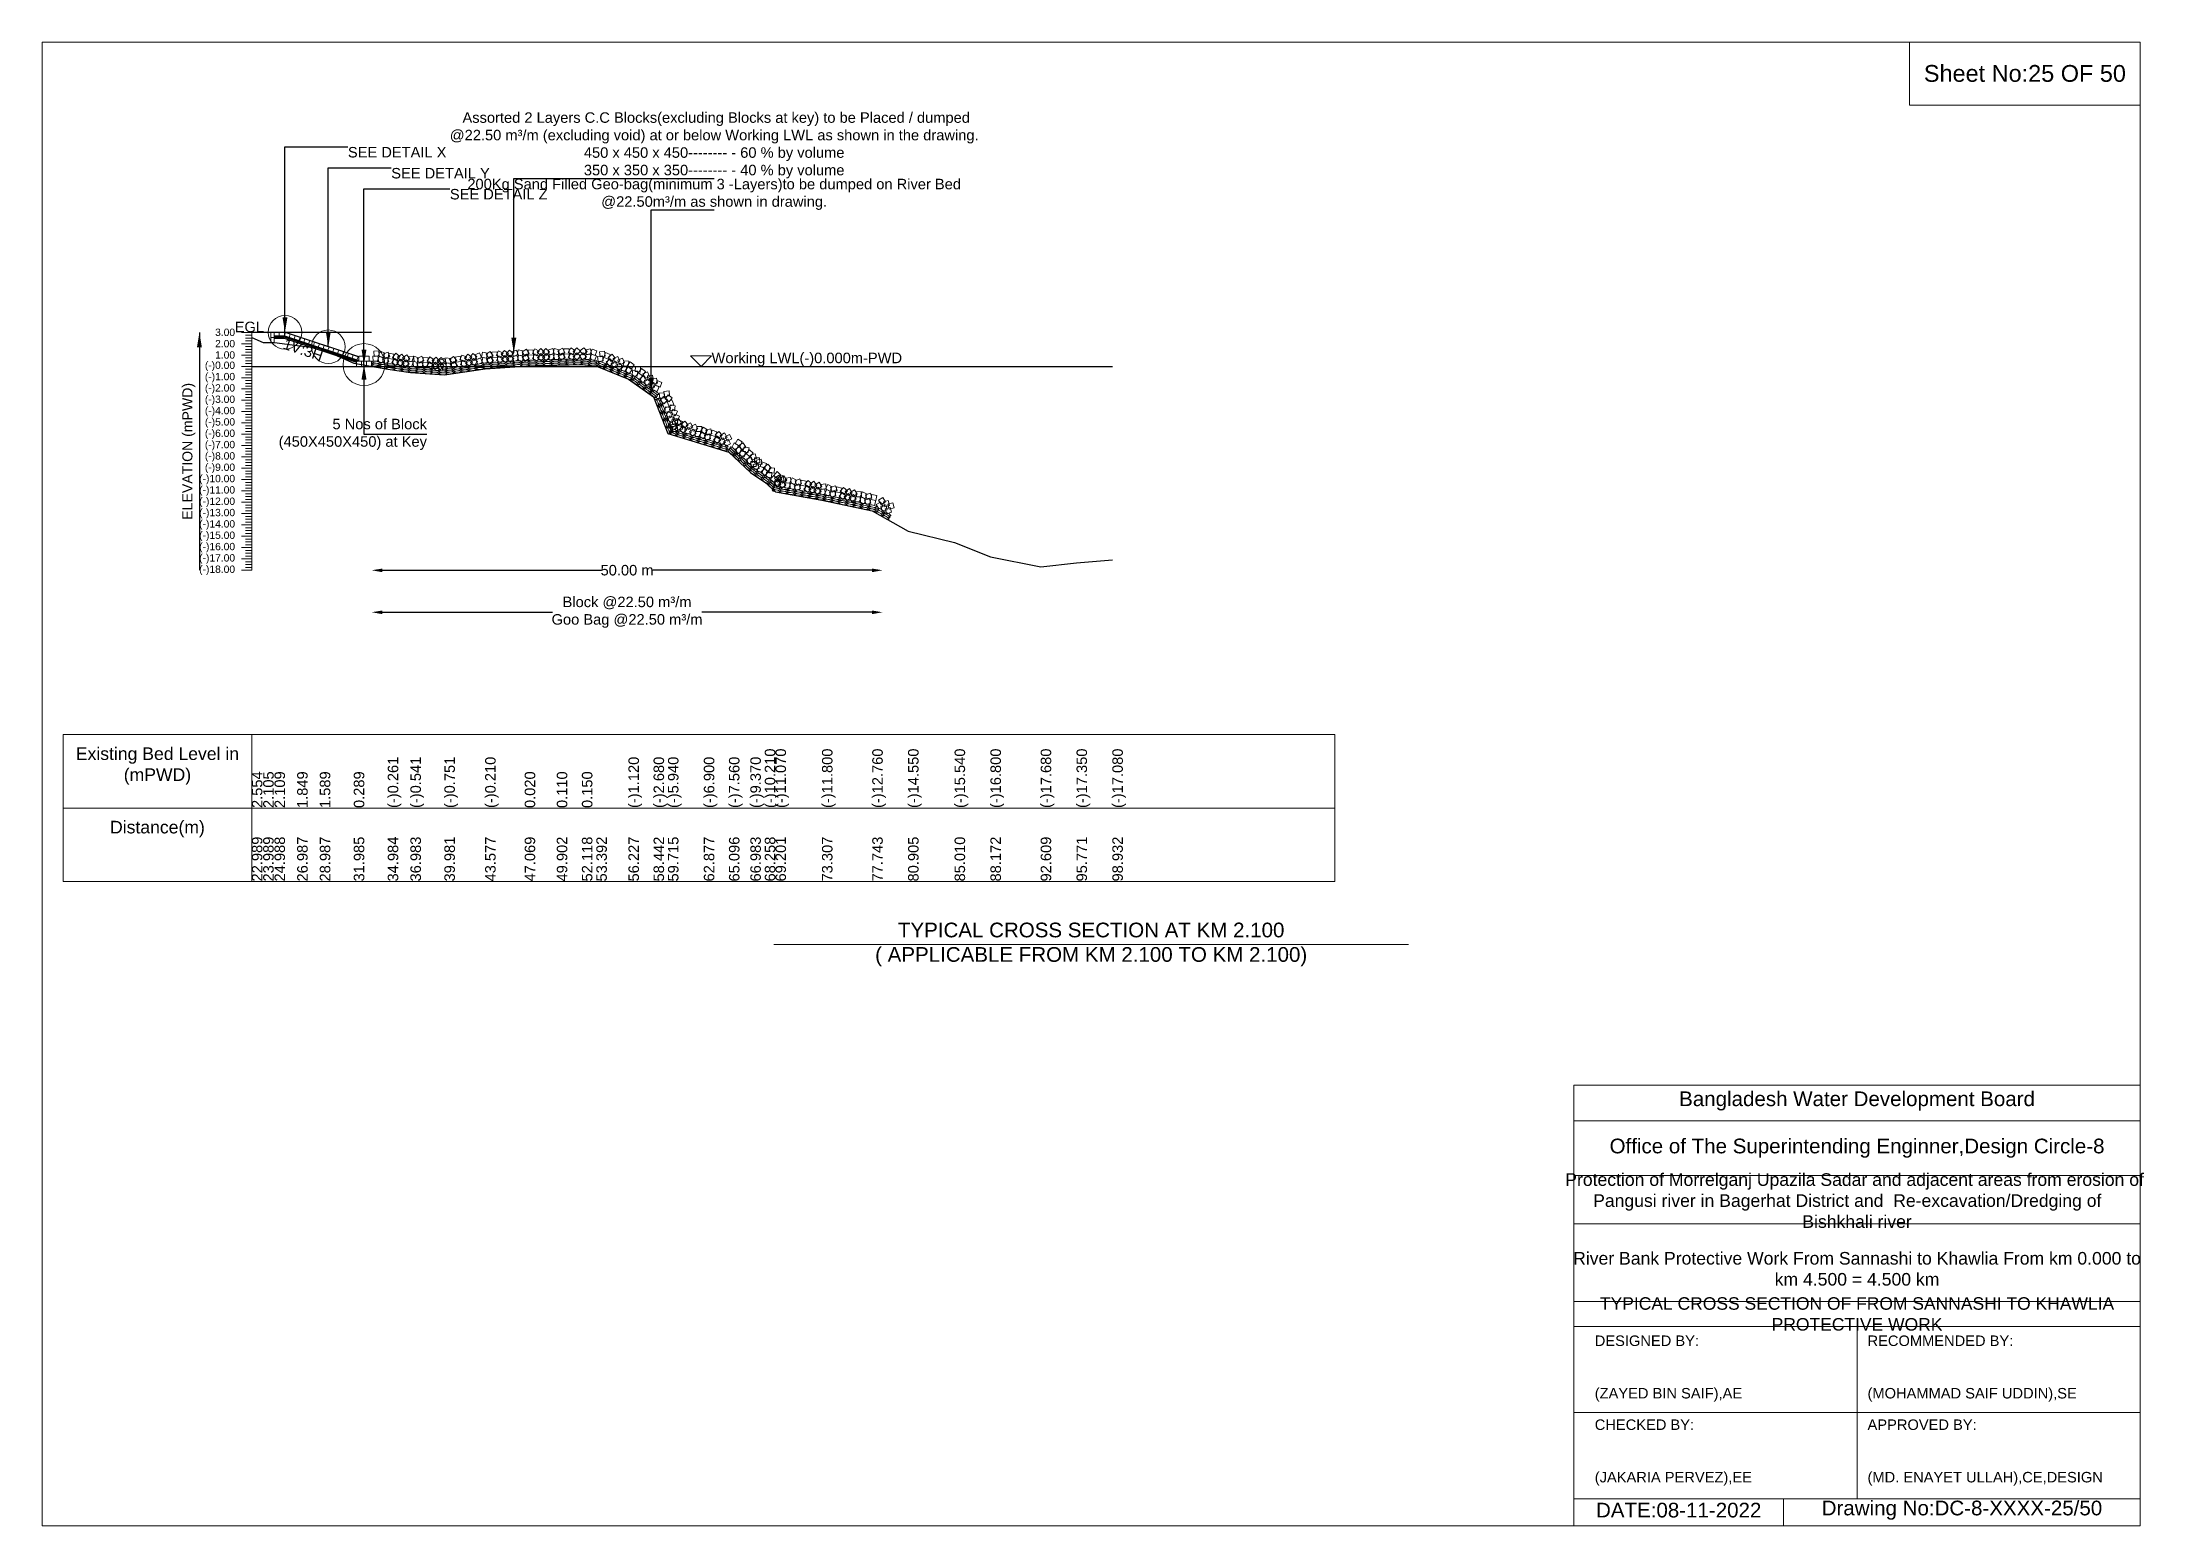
# Model space of a CAD drawing. Header units: inches. Extents: x 89000 to 845017, y -7071 to 0.
# Drawn here: x 460000 to 470017, y -7071 to 0 of the extents above; entities that cross this region are included whole.
import ezdxf

# ---------------------------------------------------------------- set-up
doc = ezdxf.new("R2010")
doc.units = ezdxf.units.IN
doc.header["$LTSCALE"] = 7
doc.header["$MEASUREMENT"] = 0
doc.header["$PDMODE"] = 3
for name, color, linetype, lineweight in [('Cross section Data Border', 7, 'Continuous', 9), ('Cross Section Labels', 7, 'Continuous', 9), ('Existing_Bed_Level for Xsection', 7, 'Continuous', 25), ('Long Section Labels', 7, 'Continuous', 9)]:
    doc.layers.add(name, color=color, linetype=linetype, lineweight=lineweight)
doc.styles.get("Standard").update_dxf_attribs({"font": 'arial.ttf'})
doc.dimstyles.new('Appron Lebeling Style', dxfattribs={"dimtxt": 50, "dimasz": 50, "dimexe": 0.18, "dimexo": 0.0625, "dimgap": 0.09, "dimtad": 0, "dimtih": 1, "dimtoh": 1, "dimdec": 4, "dimzin": 0, "dimdsep": 46, "dimtxsty": 'Standard', "dimcen": 0.09, "dimse1": 1, "dimse2": 1, "dimadec": 0, "dimazin": 0, "dimtfac": 1, "dimtdec": 4, "dimtofl": 0, "dimtmove": 0, "dimatfit": 3, "dimfxl": 1, "dimtolj": 1, "dimtzin": 0, "dimarcsym": 0})
doc.dimstyles.get("Standard").update_dxf_attribs({"dimtxt": 0.18, "dimasz": 0.18, "dimexe": 0.18, "dimexo": 0.0625, "dimgap": 0.09, "dimtad": 0, "dimtih": 1, "dimtoh": 1, "dimdec": 4, "dimzin": 0, "dimdsep": 46, "dimtxsty": 'Standard', "dimcen": 0.09, "dimadec": 0, "dimazin": 0, "dimtfac": 1, "dimtdec": 4, "dimtofl": 0, "dimtmove": 0, "dimatfit": 3, "dimfxl": 1, "dimtolj": 1, "dimtzin": 0, "dimarcsym": 0})

msp = doc.modelspace()

# ---------------------------------------------------------------- texts
at = {"layer": 'Cross section Data Border', "char_height": 60, "width": 800, "attachment_point": 5}
for s, insert in [('Existing Bed Level in (mPWD)', (460550, -3450)), ('Distance(m)', (460550, -3750))]:
    msp.add_mtext(s, dxfattribs=dict(at, insert=insert))
at = {"layer": 'Cross Section Labels'}
for s, insert, char_height, attachment_point in [('Sheet No:25 OF 50', (469450, -150), 80, 5), (' Assorted 2 Layers C.C Blocks(excluding Blocks at key) to be Placed / dumped^J@22.50 m³/m (excluding void) at or below Working LWL as shown in the drawing.^J450 x 450 x 450-------- - 60 % by volume^J350 x 350 x 350-------- - 40 % by volume', (463203.26937, -650), 50, 8), ('SEE DETAIL X', (461457.7589, -500), 50, 1), ('SEE DETAIL Y', (461664.3089, -600), 50, 1), ('SEE DETAIL Z', (461943.7589, -700), 50, 1), ('200Kg Sand Filled Geo-bag(minimum 3 -Layers)to be dumped on River Bed^J@22.50m³/m as shown in drawing.', (463203.26937, -800), 50, 8), ('EGL', (461057.93, -1383.28), 50, 9), ('Working LWL(-)0.000m-PWD', (463190.8589, -1545.28), 50, 7), ('5 Nos of Block ^J(450X450X450) at Key', (461834.4089, -1869.28), 50, 6), ('TYPICAL CROSS SECTION AT KM 2.100^J( APPLICABLE FROM KM 2.100 TO KM 2.100)', (465000, -4300), 70, 5), ('Bangladesh Water Development Board', (468650, -5046), 70, 5), ('Office of The Superintending Enginner,Design Circle-8', (468650, -5271), 70, 5)]:
    msp.add_mtext(s, dxfattribs=dict(at, insert=insert, char_height=char_height, attachment_point=attachment_point))
at = {"layer": 'Cross Section Labels', "insert": (461252.49575, -1443.31945), "char_height": 50, "attachment_point": 2, "rotation": 341.565051177}
msp.add_mtext('1V:3H', dxfattribs=at)
at = {"layer": 'Cross Section Labels'}
for s, insert, char_height, width, attachment_point in [('Protection of Morrelganj Upazila Sadar and adjacent areas from erosion of  Pangusi river in Bagerhat District and  Re-excavation/Dredging of     Bishkhali river', (468650, -5521), 60, 2800, 5), ('River Bank Protective Work From Sannashi to Khawlia From km 0.000 to km 4.500 = 4.500 km', (468650, -5846), 60, 2700, 5), ('TYPICAL CROSS SECTION OF FROM SANNASHI TO KHAWLIA PROTECTIVE WORK', (468650, -6061), 59.5765532, 2800, 5), ('DESIGNED BY:^J^J^J(ZAYED BIN SAIF),AE', (467400, -6321), 50, 1400, 4), ('RECOMMENDED BY:^J^J^J(MOHAMMAD SAIF UDDIN),SE', (468700, -6321), 50, 1400, 4), ('CHECKED BY:^J^J^J(JAKARIA PERVEZ),EE', (467400, -6721), 50, 1400, 4), ('APPROVED BY:^J^J^J(MD. ENAYET ULLAH),CE,DESIGN', (468700, -6721), 50, 1400, 4), ('DATE:08-11-2022', (467800, -6996), 70, 1400, 5), ('Drawing No:DC-8-XXXX-25/50', (469150, -6996), 70, 2200, 5)]:
    msp.add_mtext(s, dxfattribs=dict(at, insert=insert, char_height=char_height, width=width, attachment_point=attachment_point))
at = {"layer": 'Long Section Labels', "char_height": 35, "attachment_point": 6}
for s, insert in [('3.00', (460920, -1383.28)), ('2.00', (460920, -1437.28)), ('1.00', (460920, -1491.28)), ('(-)0.00', (460920, -1545.28)), ('(-)1.00', (460920, -1599.28)), ('(-)2.00', (460920, -1653.28)), ('(-)3.00', (460920, -1707.28)), ('(-)4.00', (460920, -1761.28)), ('(-)5.00', (460920, -1815.28)), ('(-)6.00', (460920, -1869.28)), ('(-)7.00', (460920, -1923.28)), ('(-)8.00', (460920, -1977.28)), ('(-)10.00', (460920, -2085.28)), ('(-)9.00', (460920, -2031.28)), ('(-)11.00', (460920, -2139.28)), ('(-)12.00', (460920, -2193.28)), ('(-)13.00', (460920, -2247.28)), ('(-)14.00', (460920, -2301.28)), ('(-)15.00', (460920, -2355.28)), ('(-)16.00', (460920, -2409.28)), ('(-)17.00', (460920, -2463.28)), ('(-)18.00', (460920, -2517.28))]:
    msp.add_mtext(s, dxfattribs=dict(at, insert=insert))
at = {"layer": 'Long Section Labels', "rotation": 90}
for s, insert, char_height, attachment_point in [('ELEVATION (mPWD)', (460700, -1950.28), 48, 5), ('(-)10.210', (463444.49932, -3650), 50, 1), ('(-)11.070', (463495.40425, -3650), 50, 1), ('(-)11.800', (463717.14742, -3650), 50, 1), ('(-)12.760', (463956.69009, -3650), 50, 1), ('(-)14.550', (464127.42546, -3650), 50, 1), ('(-)15.540', (464349.12978, -3650), 50, 1), ('(-)16.800', (464519.87873, -3650), 50, 1), ('(-)17.680', (464759.45492, -3650), 50, 1), ('(-)17.350', (464930.18868, -3650), 50, 1), ('(-)17.080', (465100.92431, -3650), 50, 1), ('2.554', (461000, -3650), 50, 1), ('2.105', (461053.97501, -3650), 50, 1), ('2.109', (461107.94996, -3650), 50, 1), ('1.849', (461215.89976, -3650), 50, 1), ('1.589', (461323.84972, -3650), 50, 1), ('0.289', (461485.77469, -3650), 50, 1), ('(-)0.261', (461647.69965, -3650), 50, 1), ('(-)0.541', (461755.64945, -3650), 50, 1), ('(-)0.751', (461917.57442, -3650), 50, 1), ('(-)0.210', (462111.75929, -3650), 50, 1), ('0.020', (462300.28944, -3650), 50, 1), ('0.020', (462300.28944, -3650), 50, 1), ('0.110', (462453.28323, -3650), 50, 1), ('0.150', (462572.92143, -3650), 50, 1), ('(-)1.120', (462794.80763, -3650), 50, 1), ('(-)2.680', (462914.43462, -3650), 50, 1), ('(-)5.940', (462983.19166, -3650), 50, 1), ('(-)6.900', (463153.92663, -3650), 50, 1), ('(-)7.560', (463273.77542, -3650), 50, 1), ('(-)9.370', (463375.64335, -3650), 50, 1), ('22.989', (461000, -4000), 50, 1), ('23.989', (461053.97501, -4000), 50, 1), ('24.988', (461107.94996, -4000), 50, 1), ('26.987', (461215.89976, -4000), 50, 1), ('28.987', (461323.84972, -4000), 50, 1), ('31.985', (461485.77469, -4000), 50, 1), ('34.984', (461647.69965, -4000), 50, 1), ('36.983', (461755.64945, -4000), 50, 1), ('39.981', (461917.57442, -4000), 50, 1), ('43.577', (462111.75929, -4000), 50, 1), ('47.069', (462300.28944, -4000), 50, 1), ('49.902', (462453.28323, -4000), 50, 1), ('52.118', (462572.92143, -4000), 50, 1), ('53.392', (462641.73168, -4000), 50, 1), ('56.227', (462794.80763, -4000), 50, 1), ('58.442', (462914.43462, -4000), 50, 1), ('59.715', (462983.19166, -4000), 50, 1), ('62.877', (463153.92663, -4000), 50, 1), ('65.096', (463273.77542, -4000), 50, 1), ('66.983', (463375.64335, -4000), 50, 1), ('68.258', (463444.49932, -4000), 50, 1), ('69.201', (463495.40425, -4000), 50, 1), ('73.307', (463717.14742, -4000), 50, 1), ('77.743', (463956.69009, -4000), 50, 1), ('80.905', (464127.42546, -4000), 50, 1), ('85.010', (464349.12978, -4000), 50, 1), ('88.172', (464519.87873, -4000), 50, 1), ('92.609', (464759.45492, -4000), 50, 1), ('95.771', (464930.18868, -4000), 50, 1), ('98.932', (465100.92431, -4000), 50, 1)]:
    msp.add_mtext(s, dxfattribs=dict(at, insert=insert, char_height=char_height, attachment_point=attachment_point))

# ---------------------------------------------------------------- blocks, each defined once
blk = doc.blocks.new('*D305')
at = {"layer": 'Cross Section Labels', "color": 0, "lineweight": -2, "transparency": 16777216}
for p, q in [((461621, -2517), (462666, -2517)), ((463956, -2517), (462911, -2517))]:
    blk.add_line(p, q, dxfattribs=at)
at = {"layer": 'Cross Section Labels', "color": 0, "transparency": 16777216}
for points in [[(461621, -2509), (461621, -2526), (461571, -2517)], [(463956, -2509), (463956, -2526), (464006, -2517)]]:
    blk.add_solid(points, dxfattribs=at)
at = {"layer": 'Defpoints', "color": 0, "transparency": 16777216}
for p in [(461571, -1545), (464006, -2262), (464006, -2517)]:
    blk.add_point(p, dxfattribs=at)
at = {"layer": 'Cross Section Labels', "color": 0, "transparency": 16777216, "insert": (462788, -2517), "char_height": 50, "attachment_point": 5}
blk.add_mtext('\\A1;50.00 m', dxfattribs=at)
blk = doc.blocks.new('*D306')
at = {"layer": 'Cross Section Labels', "color": 0, "lineweight": -2, "transparency": 16777216}
for p, q in [((461621, -2717), (462433, -2717)), ((463956, -2717), (463144, -2717))]:
    blk.add_line(p, q, dxfattribs=at)
at = {"layer": 'Cross Section Labels', "color": 0, "transparency": 16777216}
for points in [[(461621, -2709), (461621, -2726), (461571, -2717)], [(463956, -2709), (463956, -2726), (464006, -2717)]]:
    blk.add_solid(points, dxfattribs=at)
at = {"layer": 'Defpoints', "color": 0, "transparency": 16777216}
for p in [(461571, -1545), (464006, -2262), (464006, -2717)]:
    blk.add_point(p, dxfattribs=at)
at = {"layer": 'Cross Section Labels', "color": 0, "transparency": 16777216, "insert": (462788, -2717), "char_height": 50, "attachment_point": 5}
blk.add_mtext('\\A1;Block @22.50 m³/m ^JGoo Bag @22.50 m³/m ', dxfattribs=at)

# ---------------------------------------------------------------- dimensions: what is measured, and where the dimension line sits
at = {"layer": 'Cross Section Labels'}
for base, text, picture, middle in [((464006.07099, -2517.28), '50.00 m', '*D305', (462788.46494, -2517.28)), ((464006.07099, -2717.28), 'Block @22.50 m³/m ^JGoo Bag @22.50 m³/m ', '*D306', (462788.46494, -2717.28))]:
    dim = msp.add_linear_dim(base=base, p1=(461570.8589, -1545.28), p2=(464006.07099, -2262.27647), text=text, dimstyle='Appron Lebeling Style', dxfattribs=at)
    dim.commit()
    dim.dimension.update_dxf_attribs({"geometry": picture, "text_midpoint": middle})

# ---------------------------------------------------------------- linework, layer by layer
at = {"layer": 'Cross section Data Border'}
msp.add_lwpolyline([(460100, -3300), (466161.07726, -3300), (466161.07726, -4000), (460100, -4000)], close=True, dxfattribs=at)
for points in [[(461000, -3300), (461000, -4000)], [(460100, -3650), (466161.07726, -3650)]]:
    msp.add_lwpolyline(points, dxfattribs=at)
at = {"layer": 'Cross Section Labels'}
for points in [[(460000, 0), (470000, 0), (470000, -7071), (460000, -7071)], [(468900, 0), (470000, 0), (470000, -300), (468900, -300)], [(463140.8589, -1545.28), (463190.8589, -1495.28), (463090.8589, -1495.28)]]:
    msp.add_lwpolyline(points, close=True, dxfattribs=at)
for points in [[(463488, -4300), (465000, -4300), (466512, -4300)], [(467300, -7071), (467300, -4971), (470000, -4971)], [(467300, -5141), (470000, -5141)], [(467300, -5401), (470000, -5401)], [(467300, -5631), (470000, -5631)], [(467300, -6001), (470000, -6001)], [(467300, -6121), (470000, -6121)], [(468650, -6121), (468650, -6941)], [(467300, -6531), (470000, -6531)], [(467300, -6941), (470000, -6941)], [(468300, -6941), (468300, -7071)]]:
    msp.add_lwpolyline(points, dxfattribs=at)
for centre, radius in [((461157.7589, -1383.28), 80), ((461364.3089, -1452.13), 80), ((461534.4089, -1537.18), 100)]:
    msp.add_circle(centre, radius, dxfattribs=at)
at = {"layer": 'Existing_Bed_Level for Xsection'}
for points in [[(461570.8589, -1383.28), (461000, -1383.28)], [(461510.1089, -1500.73), (461160.25289, -1384.11133), (461157.7589, -1383.28), (461155.13, -1383.28), (461106.53, -1383.28)], [(461106.53, -1399.48), (461155.13, -1399.48), (461510.1089, -1517.8063)], [(461000, -1407.364), (461053.97501, -1431.61), (461107.94996, -1431.394), (461215.89976, -1445.434), (461323.84972, -1459.474), (461485.77469, -1529.674), (461647.69965, -1559.374), (461755.64945, -1574.494), (461917.57442, -1585.834), (462111.75929, -1556.62), (462300.28944, -1544.2), (462453.28323, -1539.34), (462572.92143, -1537.18), (462641.73168, -1544.2), (462794.80763, -1605.76), (462914.43462, -1690), (462983.19166, -1866.04), (463153.92663, -1917.88), (463273.77542, -1953.52), (463375.64335, -2051.26), (463444.49932, -2096.62), (463495.40425, -2143.06), (463717.14742, -2182.48), (463956.69009, -2234.32), (464127.42546, -2330.98), (464349.12978, -2384.44), (464519.87873, -2452.48), (464759.45492, -2500), (464930.18868, -2482.18), (465100.92431, -2467.6)], [(461106.53, -1404.88), (461154.2537, -1404.88), (461502.5537, -1520.98)], [(461106.53, -1410.28), (461153.3774, -1410.28), (461497.9589, -1525.1405)], [(461000, -1545.28), (465100.92431, -1545.28)]]:
    msp.add_lwpolyline(points, dxfattribs=at)
at = {"layer": 'Long Section Labels'}
for points in [[(461000, -1383.28), (460950, -1383.28)], [(461000, -1396.78), (460970, -1396.78)], [(461000, -2517.28), (461000, -2463.28), (461000, -2409.28), (461000, -2355.28), (461000, -2301.28), (461000, -2247.28), (461000, -2193.28), (461000, -2139.28), (461000, -2085.28), (461000, -2031.28), (461000, -1977.28), (461000, -1923.28), (461000, -1869.28), (461000, -1815.28), (461000, -1761.28), (461000, -1707.28), (461000, -1653.28), (461000, -1599.28), (461000, -1545.28), (461000, -1491.28), (461000, -1437.28), (461000, -1383.28)], [(461000, -1437.28), (460950, -1437.28)], [(461000, -1491.28), (460950, -1491.28)], [(461000, -1410.28), (460970, -1410.28)], [(461000, -1423.78), (460970, -1423.78)], [(461000, -1450.78), (460970, -1450.78)], [(461000, -1464.28), (460970, -1464.28)], [(461000, -1477.78), (460970, -1477.78)], [(461000, -1545.28), (460950, -1545.28)], [(461000, -1599.28), (460950, -1599.28)], [(461000, -1504.78), (460970, -1504.78)], [(461000, -1518.28), (460970, -1518.28)], [(461000, -1531.78), (460970, -1531.78)], [(461000, -1558.78), (460970, -1558.78)], [(461000, -1572.28), (460970, -1572.28)], [(461000, -1585.78), (460970, -1585.78)], [(461000, -1653.28), (460950, -1653.28)], [(461000, -1612.78), (460970, -1612.78)], [(461000, -1626.28), (460970, -1626.28)], [(461000, -1639.78), (460970, -1639.78)], [(461000, -1666.78), (460970, -1666.78)], [(461000, -1680.28), (460970, -1680.28)], [(461000, -1693.78), (460970, -1693.78)], [(461000, -1707.28), (460950, -1707.28)], [(461000, -1761.28), (460950, -1761.28)], [(461000, -1720.78), (460970, -1720.78)], [(461000, -1734.28), (460970, -1734.28)], [(461000, -1747.78), (460970, -1747.78)], [(461000, -1774.78), (460970, -1774.78)], [(461000, -1788.28), (460970, -1788.28)], [(461000, -1801.78), (460970, -1801.78)], [(461000, -1815.28), (460950, -1815.28)], [(461000, -1869.28), (460950, -1869.28)], [(461000, -1828.78), (460970, -1828.78)], [(461000, -1842.28), (460970, -1842.28)], [(461000, -1855.78), (460970, -1855.78)], [(461000, -1882.78), (460970, -1882.78)], [(461000, -1896.28), (460970, -1896.28)], [(461000, -1923.28), (460950, -1923.28)], [(461000, -1977.28), (460950, -1977.28)], [(461000, -1909.78), (460970, -1909.78)], [(461000, -1936.78), (460970, -1936.78)], [(461000, -1950.28), (460970, -1950.28)], [(461000, -1963.78), (460970, -1963.78)], [(461000, -1990.78), (460970, -1990.78)], [(461000, -2031.28), (460950, -2031.28)], [(461000, -2085.28), (460950, -2085.28)], [(461000, -2004.28), (460970, -2004.28)], [(461000, -2017.78), (460970, -2017.78)], [(461000, -2044.78), (460970, -2044.78)], [(461000, -2058.28), (460970, -2058.28)], [(461000, -2071.78), (460970, -2071.78)], [(461000, -2098.78), (460970, -2098.78)], [(461000, -2139.28), (460950, -2139.28)], [(461000, -2193.28), (460950, -2193.28)], [(461000, -2112.28), (460970, -2112.28)], [(461000, -2125.78), (460970, -2125.78)], [(461000, -2152.78), (460970, -2152.78)], [(461000, -2166.28), (460970, -2166.28)], [(461000, -2179.78), (460970, -2179.78)], [(461000, -2247.28), (460950, -2247.28)], [(461000, -2301.28), (460950, -2301.28)], [(461000, -2206.78), (460970, -2206.78)], [(461000, -2220.28), (460970, -2220.28)], [(461000, -2233.78), (460970, -2233.78)], [(461000, -2260.78), (460970, -2260.78)], [(461000, -2274.28), (460970, -2274.28)], [(461000, -2287.78), (460970, -2287.78)], [(461000, -2355.28), (460950, -2355.28)], [(461000, -2314.78), (460970, -2314.78)], [(461000, -2328.28), (460970, -2328.28)], [(461000, -2341.78), (460970, -2341.78)], [(461000, -2368.78), (460970, -2368.78)], [(461000, -2382.28), (460970, -2382.28)], [(461000, -2395.78), (460970, -2395.78)], [(461000, -2409.28), (460950, -2409.28)], [(461000, -2463.28), (460950, -2463.28)], [(461000, -2422.78), (460970, -2422.78)], [(461000, -2436.28), (460970, -2436.28)], [(461000, -2449.78), (460970, -2449.78)], [(461000, -2476.78), (460970, -2476.78)], [(461000, -2490.28), (460970, -2490.28)], [(461000, -2503.78), (460970, -2503.78)], [(461000, -2517.28), (460950, -2517.28)]]:
    msp.add_lwpolyline(points, dxfattribs=at)
for points in [[(461106.53, -1383.28), (461090.33, -1383.28), (461090.33, -1407.58), (461106.53, -1407.58)], [(461130.83, -1383.28), (461106.53, -1383.28), (461106.53, -1399.48), (461130.83, -1399.48)], [(461155.13, -1383.28), (461130.83, -1383.28), (461130.83, -1399.48), (461155.13, -1399.48)], [(461183.30589, -1391.79567), (461160.25289, -1384.11133), (461155.13, -1399.48), (461178.183, -1407.16433)], [(461206.3589, -1399.48), (461183.30589, -1391.79567), (461178.183, -1407.16433), (461201.23601, -1414.84867)], [(461229.4119, -1407.16433), (461206.3589, -1399.48), (461201.23601, -1414.84867), (461224.28901, -1422.533)], [(461106.53, -1407.58), (461090.33, -1407.58), (461090.33, -1431.88), (461106.53, -1431.88)], [(461252.46491, -1414.84867), (461229.4119, -1407.16433), (461224.28901, -1422.533), (461247.34202, -1430.21734)], [(461275.51791, -1422.533), (461252.46491, -1414.84867), (461247.34202, -1430.21734), (461270.39502, -1437.90167)], [(461298.57091, -1430.21734), (461275.51791, -1422.533), (461270.39502, -1437.90167), (461293.44802, -1445.58601)], [(461321.62392, -1437.90167), (461298.57091, -1430.21734), (461293.44802, -1445.58601), (461316.50103, -1453.27034)], [(461344.67692, -1445.58601), (461321.62392, -1437.90167), (461316.50103, -1453.27034), (461339.55403, -1460.95468)], [(461367.72993, -1453.27034), (461344.67692, -1445.58601), (461339.55403, -1460.95468), (461362.60704, -1468.63901)], [(461390.78293, -1460.95468), (461367.72993, -1453.27034), (461362.60704, -1468.63901), (461385.66004, -1476.32335)], [(461413.83593, -1468.63901), (461390.78293, -1460.95468), (461385.66004, -1476.32335), (461408.71304, -1484.00768)], [(461436.88894, -1476.32335), (461413.83593, -1468.63901), (461408.71304, -1484.00768), (461431.76605, -1491.69202)], [(461459.94194, -1484.00768), (461436.88894, -1476.32335), (461431.76605, -1491.69202), (461454.81905, -1499.37635)], [(461482.99495, -1491.69202), (461459.94194, -1484.00768), (461454.81905, -1499.37635), (461477.87206, -1507.06069)], [(461506.04795, -1499.37635), (461482.99495, -1491.69202), (461477.87206, -1507.06069), (461500.92506, -1514.74502)], [(461534.4089, -1496.68), (461510.1089, -1496.68), (461510.1089, -1520.98), (461534.4089, -1520.98)], [(461558.7089, -1496.68), (461534.4089, -1496.68), (461534.4089, -1520.98), (461558.7089, -1520.98)], [(461601.10231, -1495.34445), (461576.88119, -1497.30086), (461578.83761, -1521.52197), (461603.05872, -1519.56556)], [(461605.48624, -1471.44317), (461581.26513, -1473.39958), (461583.22154, -1497.62069), (461607.44265, -1495.66428)], [(461630.05883, -1507.05461), (461608.10871, -1496.62955), (461597.68364, -1518.57967), (461619.63377, -1529.00474)], [(461634.44276, -1483.15333), (461612.49264, -1472.72827), (461602.06757, -1494.67839), (461624.0177, -1505.10346)], [(461645.15033, -1501.68293), (461622.25437, -1509.82326), (461630.3947, -1532.71922), (461653.29066, -1524.57889)], [(461649.53426, -1477.78165), (461626.6383, -1485.92198), (461634.77864, -1508.81794), (461657.6746, -1500.67761)], [(461677.15408, -1486.6163), (461653.08899, -1483.24562), (461649.71831, -1507.31071), (461673.7834, -1510.68139)], [(461704.55366, -1498.22197), (461685.38907, -1483.28181), (461670.44891, -1502.44639), (461689.6135, -1517.38656)], [(461713.95658, -1486.68922), (461694.55074, -1501.31466), (461709.17617, -1520.7205), (461728.58201, -1506.09507)], [(461752.649, -1509.4522), (461738.00812, -1490.05801), (461718.61393, -1504.69889), (461733.25481, -1524.09308)], [(461770.26624, -1496.89902), (461746.14935, -1499.87653), (461749.12686, -1523.99342), (461773.24375, -1521.01591)], [(461794.94227, -1504.48965), (461771.96858, -1496.57132), (461764.05025, -1519.545), (461787.02394, -1527.46333)], [(461809.34246, -1497.47234), (461787.49427, -1508.10938), (461798.13131, -1529.95757), (461819.9795, -1519.32052)], [(461840.94664, -1504.14108), (461816.70602, -1502.44345), (461815.00839, -1526.68408), (461839.24901, -1528.38171)], [(461869.08352, -1513.82327), (461848.9312, -1500.24483), (461835.35276, -1520.39715), (461855.50508, -1533.97559)], [(461877.666, -1501.66761), (461859.31854, -1517.60061), (461875.25154, -1535.94808), (461893.59901, -1520.01507)], [(461960.92254, -1497.82113), (461941.9108, -1512.95532), (461957.04499, -1531.96706), (461976.05673, -1516.83287)], [(461993.22059, -1497.45663), (461969.191, -1501.07175), (461972.80612, -1525.10133), (461996.8357, -1521.48622)], [(462022.78972, -1500.78755), (462000.16662, -1491.91708), (461991.29615, -1514.54019), (462013.91926, -1523.41065)], [(462028.52302, -1487.05626), (462014.08002, -1506.59826), (462033.62203, -1521.04125), (462048.06502, -1501.49925)], [(462072.09257, -1497.87061), (462052.53907, -1483.44318), (462038.11164, -1502.99668), (462057.66514, -1517.42411)], [(462085.41043, -1480.82408), (462063.13724, -1490.53979), (462072.85296, -1512.81298), (462095.12614, -1503.09727)], [(462122.76864, -1483.15904), (462098.93493, -1478.42151), (462094.19739, -1502.25522), (462118.0311, -1506.99275)], [(462136.08711, -1474.25811), (462115.87881, -1487.7531), (462129.3738, -1507.9614), (462149.5821, -1494.46641)], [(462137.68448, -1498.50555), (462117.47619, -1512.00054), (462130.97118, -1532.20884), (462151.17947, -1518.71385)], [(462168.30293, -1476.58997), (462144.05549, -1478.18735), (462145.65286, -1502.43479), (462169.9003, -1500.83741)], [(462169.9003, -1500.83741), (462145.65286, -1502.43479), (462147.25024, -1526.68223), (462171.49768, -1525.08486)], [(462197.49099, -1482.37665), (462175.68698, -1471.64935), (462164.95968, -1493.45336), (462186.76369, -1504.18066)], [(462199.08837, -1506.62409), (462177.28435, -1495.89679), (462166.55705, -1517.7008), (462188.36107, -1528.4281)], [(462204.35009, -1469.17165), (462188.3268, -1487.44032), (462206.59547, -1503.46361), (462222.61876, -1485.19494)], [(462205.94746, -1493.41909), (462189.92417, -1511.68776), (462208.19284, -1527.71105), (462224.21613, -1509.44239)], [(462246.8653, -1483.58392), (462228.58388, -1467.57518), (462212.57514, -1485.8566), (462230.85656, -1501.86534)], [(462248.46267, -1507.83136), (462230.18125, -1491.82262), (462214.17251, -1510.10404), (462232.45393, -1526.11278)], [(462261.55914, -1467.70814), (462238.55292, -1475.5314), (462246.37618, -1498.53763), (462269.3824, -1490.71437)], [(462263.15652, -1491.95558), (462240.15029, -1499.77884), (462247.97355, -1522.78507), (462270.97978, -1514.96181)], [(462292.50072, -1471.97742), (462268.66701, -1467.23989), (462263.92948, -1491.0736), (462287.76319, -1495.81113)], [(462294.0981, -1496.22486), (462270.26439, -1491.48733), (462265.52685, -1515.32104), (462289.36056, -1520.05857)], [(462308.57591, -1463.31158), (462287.92019, -1476.11125), (462300.71986, -1496.76696), (462321.37558, -1483.96729)], [(462309.34743, -1487.59933), (462288.69172, -1500.399), (462301.49139, -1521.05471), (462322.1471, -1508.25504)], [(462340.69375, -1466.73811), (462316.406, -1467.50964), (462317.17752, -1491.79738), (462341.46527, -1491.02586)], [(462341.46527, -1491.02586), (462317.17752, -1491.79738), (462317.94905, -1516.08513), (462342.2368, -1515.31361)], [(462369.66805, -1473.51445), (462348.24161, -1462.05156), (462336.77872, -1483.478), (462358.20516, -1494.94089)], [(462370.43957, -1497.8022), (462349.01313, -1486.33931), (462337.55025, -1507.76575), (462358.97668, -1519.22863)], [(462376.97242, -1460.55045), (462360.33688, -1478.26341), (462378.04984, -1494.89895), (462394.68538, -1477.18599)], [(462377.74394, -1484.8382), (462361.10841, -1502.55116), (462378.82137, -1519.1867), (462395.4569, -1501.47374)], [(462418.97269, -1476.40079), (462401.24649, -1459.77936), (462384.62507, -1477.50556), (462402.35127, -1494.12699)], [(462419.74422, -1500.68854), (462402.01802, -1484.06711), (462385.39659, -1501.79331), (462403.12279, -1518.41474)], [(462434.19815, -1461.0341), (462410.93908, -1468.07013), (462417.97511, -1491.3292), (462441.23418, -1484.29317)], [(462434.96967, -1485.32185), (462411.7106, -1492.35788), (462418.74664, -1515.61695), (462442.0057, -1508.58092)], [(462464.97657, -1466.35358), (462441.31783, -1460.80794), (462435.77219, -1484.46667), (462459.43093, -1490.01232)], [(462465.74809, -1490.64133), (462442.08936, -1485.09568), (462436.54371, -1508.75442), (462460.20245, -1514.30006)], [(462479.70355, -1458.26532), (462458.87439, -1470.78075), (462471.38982, -1491.60991), (462492.21898, -1479.09448)], [(462480.1422, -1482.56136), (462459.31304, -1495.07679), (462471.82847, -1515.90596), (462492.65763, -1503.39052)], [(462511.77142, -1462.13162), (462487.47538, -1462.57027), (462487.91403, -1486.86631), (462512.21007, -1486.42766)], [(462512.21007, -1486.42766), (462487.91403, -1486.86631), (462488.35268, -1511.16235), (462512.64872, -1510.7237)], [(462540.65015, -1469.30434), (462519.38279, -1457.54893), (462507.62739, -1478.81629), (462528.89474, -1490.5717)], [(462541.0888, -1493.60038), (462519.82144, -1481.84497), (462508.06604, -1503.11233), (462529.33339, -1514.86774)], [(462548.13147, -1456.44165), (462531.25479, -1473.925), (462548.73814, -1490.80168), (462565.61482, -1473.31833)], [(462548.57013, -1480.73769), (462531.69344, -1498.22104), (462549.17679, -1515.09772), (462566.05348, -1497.61437)], [(462595.00405, -1499.52997), (462579.64651, -1480.6982), (462560.81473, -1496.05574), (462576.17228, -1514.88752)], [(462597.47033, -1475.35545), (462582.11278, -1456.52368), (462563.28101, -1471.88122), (462578.63855, -1490.713)], [(462612.13838, -1486.32527), (462588.15005, -1490.20467), (462592.02944, -1514.193), (462616.01778, -1510.3136)], [(462614.60466, -1462.15075), (462590.61632, -1466.03014), (462594.49572, -1490.01848), (462618.48406, -1486.13908)], [(462641.93562, -1495.69185), (462619.22487, -1487.04823), (462610.58125, -1509.75897), (462633.29199, -1518.40259)], [(462644.40189, -1471.51733), (462621.69115, -1462.87371), (462613.04753, -1485.58445), (462635.75827, -1494.22807)], [(462671.22548, -1495.39561), (462647.1654, -1498.80187), (462650.57167, -1522.86195), (462674.63175, -1519.45568)], [(462680.29211, -1472.8504), (462656.23203, -1476.25667), (462659.6383, -1500.31675), (462683.69838, -1496.91048)], [(462699.2497, -1511.45612), (462676.70449, -1502.38949), (462667.63786, -1524.93469), (462690.18307, -1534.00132)], [(462708.31633, -1488.91091), (462685.77112, -1479.84429), (462676.70449, -1502.38949), (462699.2497, -1511.45612)], [(462732.11482, -1506.77318), (462717.11196, -1487.65763), (462697.99641, -1502.66048), (462712.99926, -1521.77603)], [(462744.01824, -1497.84415), (462721.66151, -1507.36604), (462731.1834, -1529.72277), (462753.54013, -1520.20088)], [(461522.2589, -1520.98), (461497.9589, -1520.98), (461497.9589, -1545.28), (461522.2589, -1545.28)], [(461546.5589, -1520.98), (461522.2589, -1520.98), (461522.2589, -1545.28), (461546.5589, -1545.28)], [(461570.8589, -1520.98), (461546.5589, -1520.98), (461546.5589, -1545.28), (461570.8589, -1545.28)], [(461673.7834, -1510.68139), (461649.71831, -1507.31071), (461646.34763, -1531.3758), (461670.41272, -1534.74648)], [(461701.18298, -1522.28706), (461682.01839, -1507.3469), (461667.07823, -1526.51148), (461686.24282, -1541.45165)], [(461710.5859, -1510.75431), (461691.18006, -1525.37975), (461705.80549, -1544.78559), (461725.21133, -1530.16016)], [(461749.27832, -1533.51729), (461734.63744, -1514.1231), (461715.24325, -1528.76398), (461729.88413, -1548.15817)], [(461766.89556, -1520.96411), (461742.77867, -1523.94162), (461745.75618, -1548.05851), (461769.87308, -1545.081)], [(461793.24463, -1528.73027), (461770.27095, -1520.81194), (461762.35262, -1543.78563), (461785.3263, -1551.70396)], [(461807.64483, -1521.71296), (461785.79664, -1532.35001), (461796.43368, -1554.1982), (461818.28187, -1543.56115)], [(461839.24901, -1528.38171), (461815.00839, -1526.68408), (461813.31076, -1550.92471), (461837.55138, -1552.62234)], [(461867.38589, -1538.0639), (461847.23357, -1524.48546), (461833.65513, -1544.63778), (461853.80745, -1558.21622)], [(461875.96837, -1525.90824), (461857.62091, -1541.84124), (461873.55391, -1560.1887), (461891.90137, -1544.2557)], [(461916.14296, -1545.93968), (461900.19535, -1527.60491), (461881.86058, -1543.55252), (461897.80819, -1561.88729)], [(461917.84059, -1521.69905), (461901.89298, -1503.36428), (461883.55821, -1519.31189), (461899.50582, -1537.64666)], [(461917.20333, -1506.12987), (461894.93015, -1515.84558), (461904.64586, -1538.11877), (461926.91905, -1528.40306)], [(461920.81845, -1530.15945), (461898.54526, -1539.87517), (461908.26097, -1562.14836), (461930.53416, -1552.43264)], [(461948.39325, -1507.80237), (461924.24734, -1505.07014), (461921.51511, -1529.21605), (461945.66102, -1531.94828)], [(461952.00836, -1531.83195), (461927.86245, -1529.09972), (461925.13023, -1553.24563), (461949.27614, -1555.97786)], [(461964.53766, -1521.85071), (461945.52592, -1536.98491), (461960.66011, -1555.99665), (461979.67185, -1540.86245)], [(461996.8357, -1521.48622), (461972.80612, -1525.10133), (461976.42123, -1549.13092), (462000.45082, -1545.5158)], [(462026.40484, -1524.81714), (462003.78173, -1515.94667), (461994.91127, -1538.56977), (462017.53437, -1547.44024)], [(462032.13813, -1511.08584), (462017.69514, -1530.62785), (462037.23714, -1545.07084), (462051.68014, -1525.52883)], [(462075.70768, -1521.90019), (462056.15418, -1507.47276), (462041.72676, -1527.02626), (462061.28026, -1541.45369)], [(462089.02554, -1504.85366), (462066.75236, -1514.56938), (462076.46807, -1536.84256), (462098.74126, -1527.12685)], [(462124.36601, -1507.40648), (462100.5323, -1502.66895), (462095.79477, -1526.50266), (462119.62848, -1531.24019)], [(462723.04819, -1529.31838), (462708.04533, -1510.20283), (462688.92978, -1525.20569), (462703.93264, -1544.32124)], [(462734.95161, -1520.38935), (462712.59488, -1529.91124), (462722.11677, -1552.26798), (462744.4735, -1542.74608)], [(462767.02381, -1551.80002), (462757.48412, -1529.45087), (462735.13498, -1538.99057), (462744.67467, -1561.33971)], [(462776.09044, -1529.25481), (462766.55075, -1506.90567), (462744.2016, -1516.44536), (462753.7413, -1538.79451)], [(462787.14556, -1543.85868), (462763.02136, -1540.94096), (462760.10364, -1565.06516), (462784.22784, -1567.98288)], [(462796.21219, -1521.31348), (462772.08799, -1518.39576), (462769.17027, -1542.51995), (462793.29446, -1545.43768)], [(462813.18189, -1561.11318), (462793.75444, -1546.51646), (462779.15772, -1565.94392), (462798.58517, -1580.54063)], [(462822.24852, -1538.56798), (462802.82106, -1523.97126), (462788.22435, -1543.39871), (462807.6518, -1557.99543)], [(462838.87637, -1567.9532), (462814.67589, -1565.75628), (462812.47897, -1589.95677), (462836.67946, -1592.15369)], [(462852.86731, -1548.08504), (462828.66682, -1545.88813), (462826.46991, -1570.08861), (462850.67039, -1572.28553)], [(462862.47538, -1590.00731), (462842.60722, -1576.01638), (462828.61628, -1595.88453), (462848.48444, -1609.87547)], [(462876.46631, -1570.13915), (462856.59816, -1556.14822), (462842.60722, -1576.01638), (462862.47538, -1590.00731)], [(462881.54825, -1612.84706), (462871.32419, -1590.80259), (462849.27972, -1601.02666), (462859.50378, -1623.07112)], [(462895.53919, -1592.9789), (462885.31513, -1570.93444), (462863.27066, -1581.1585), (462873.49472, -1603.20297)], [(462909.17176, -1587.01467), (462885.22811, -1591.16096), (462889.3744, -1615.10461), (462913.31805, -1610.95832)], [(462933.19409, -1624.93807), (462929.02873, -1600.99773), (462905.08839, -1605.16308), (462909.25375, -1629.10342)], [(462895.18082, -1606.88283), (462871.23718, -1611.02912), (462875.38347, -1634.97276), (462899.32711, -1630.82647)], [(462919.20315, -1644.80622), (462915.03779, -1620.86588), (462891.09746, -1625.03124), (462895.26281, -1648.97158)], [(462940.60913, -1641.68637), (462917.79516, -1633.319), (462909.42779, -1656.13297), (462932.24176, -1664.50034)], [(462954.60007, -1621.81821), (462931.7861, -1613.45084), (462923.41873, -1636.26481), (462946.23269, -1644.63218)], [(462968.20076, -1694.95677), (462965.52454, -1670.80459), (462941.37236, -1673.4808), (462944.04858, -1697.63298)], [(462980.70609, -1704.968), (462961.7416, -1689.77465), (462946.54825, -1708.73914), (462965.51274, -1723.9325)], [(462990.83554, -1686.11616), (462988.15933, -1661.96398), (462964.00715, -1664.64019), (462966.68336, -1688.79237)], [(463003.34088, -1696.12739), (462984.37639, -1680.93404), (462969.18303, -1699.89853), (462988.14753, -1715.09189)], [(462988.20548, -1736.38545), (462979.36487, -1713.75066), (462956.73008, -1722.59127), (462965.57069, -1745.22606)], [(462991.49738, -1765.95895), (462995.14419, -1741.93416), (462971.1194, -1738.28734), (462967.47258, -1762.31214)], [(463006.1567, -1768.51305), (462983.90412, -1758.75024), (462974.1413, -1781.00282), (462996.39388, -1790.76564)], [(463010.84026, -1727.54484), (463001.99966, -1704.91005), (462979.36487, -1713.75066), (462988.20548, -1736.38545)], [(463005.24723, -1813.39545), (463014.99233, -1791.1351), (462992.73198, -1781.39), (462982.98689, -1803.65035)], [(463014.13216, -1757.11834), (463017.77898, -1733.09355), (462993.75419, -1729.44673), (462990.10737, -1753.47153)], [(463024.81728, -1822.61297), (463010.41567, -1803.04045), (462990.84315, -1817.44206), (463005.24476, -1837.01458)], [(463028.79149, -1759.67245), (463006.5389, -1749.90963), (462996.77609, -1772.16221), (463019.02867, -1781.92503)], [(463024.93904, -1794.49847), (463001.26911, -1799.99615), (463006.76678, -1823.66608), (463030.43671, -1818.1684)], [(463027.88202, -1804.55484), (463037.62712, -1782.29449), (463015.36677, -1772.54939), (463005.62167, -1794.80974)], [(463047.45207, -1813.77236), (463033.05046, -1794.19984), (463013.47794, -1808.60145), (463027.87955, -1828.17397)], [(463054.26061, -1808.04624), (463031.00878, -1800.98632), (463023.94886, -1824.23815), (463047.20069, -1831.29807)], [(463017.87912, -1817.7503), (462994.20919, -1823.24798), (462999.70686, -1846.91791), (463023.37679, -1841.42023)], [(463030.08502, -1853.40028), (463027.40881, -1829.2481), (463003.25663, -1831.92432), (463005.93284, -1856.0765)], [(463047.20069, -1831.29807), (463023.94886, -1824.23815), (463016.88895, -1847.48998), (463040.14078, -1854.5499)], [(463052.71981, -1844.55967), (463050.0436, -1820.40749), (463025.89142, -1823.08371), (463028.56763, -1847.23589)], [(463072.47033, -1847.01029), (463055.853, -1829.28026), (463038.12296, -1845.89759), (463054.7403, -1863.62763)], [(463079.53025, -1823.75846), (463062.91292, -1806.02843), (463045.18288, -1822.64576), (463061.80022, -1840.3758)], [(463083.54714, -1837.07432), (463062.10894, -1848.5152), (463073.54982, -1869.9534), (463094.98802, -1858.51252)], [(463090.60706, -1813.82249), (463069.16886, -1825.26337), (463080.60973, -1846.70157), (463102.04793, -1835.26069)], [(463118.24382, -1865.55935), (463106.78588, -1844.13026), (463085.35679, -1855.58821), (463096.81474, -1877.01729)], [(463125.30374, -1842.30752), (463113.84579, -1820.87843), (463092.41671, -1832.33638), (463103.87466, -1853.76546)], [(463137.59384, -1855.88846), (463113.3069, -1855.09199), (463112.51043, -1879.37893), (463136.79737, -1880.1754)], [(463144.65376, -1832.63663), (463120.36682, -1831.84016), (463119.57035, -1856.1271), (463143.85729, -1856.92357)], [(463165.03958, -1870.79951), (463144.40986, -1857.95799), (463131.56835, -1878.58772), (463152.19807, -1891.42923)], [(463172.0995, -1847.54768), (463151.46978, -1834.70616), (463138.62826, -1855.33589), (463159.25799, -1868.1774)], [(463180.35062, -1867.01733), (463156.71261, -1872.65068), (463162.34596, -1896.28869), (463185.98397, -1890.65534)], [(463187.27705, -1843.72539), (463163.63905, -1849.35874), (463169.2724, -1872.99674), (463192.9104, -1867.36339)], [(463209.74942, -1880.39669), (463186.45748, -1873.47025), (463179.53104, -1896.76219), (463202.82299, -1903.68863)], [(463216.67585, -1857.10475), (463193.38391, -1850.17831), (463186.45748, -1873.47025), (463209.74942, -1880.39669)], [(463235.10877, -1895.96371), (463218.39001, -1878.32928), (463200.75558, -1895.04804), (463217.47434, -1912.68247)], [(463242.0352, -1872.67177), (463225.31644, -1855.03734), (463207.68201, -1871.7561), (463224.40077, -1889.39053)], [(463246.1284, -1885.96437), (463224.75618, -1897.52802), (463236.31983, -1918.90025), (463257.69205, -1907.33659)], [(463253.05483, -1862.67243), (463231.68261, -1874.23608), (463243.24626, -1895.60831), (463264.61849, -1884.04465)], [(463280.98789, -1914.24991), (463269.40723, -1892.8869), (463248.04422, -1904.46757), (463259.62488, -1925.83058)], [(463287.91433, -1890.95797), (463276.33366, -1869.59496), (463254.97065, -1881.17563), (463266.55132, -1902.53864)], [(463336.62591, -1904.51787), (463315.33243, -1892.80985), (463303.62441, -1914.10333), (463324.91789, -1925.81135)], [(463319.80215, -1922.05216), (463298.50867, -1910.34413), (463286.80065, -1931.63761), (463308.09413, -1943.34563)], [(463337.52047, -1947.77509), (463324.94213, -1926.98385), (463304.1509, -1939.56219), (463316.72924, -1960.35343)], [(463354.34423, -1930.2408), (463341.76589, -1909.44957), (463320.97466, -1922.02791), (463333.553, -1942.81914)], [(463353.07514, -1951.60402), (463329.4816, -1945.78724), (463323.66481, -1969.38077), (463347.25835, -1975.19756)], [(463373.08328, -1976.96089), (463355.549, -1960.13713), (463338.72524, -1977.67142), (463356.25953, -1994.49517)], [(463369.89889, -1934.06973), (463346.30536, -1928.25295), (463340.48857, -1951.84649), (463364.08211, -1957.66327)], [(463389.90704, -1959.4266), (463372.37275, -1942.60284), (463355.549, -1960.13713), (463373.08328, -1976.96089)], [(463388.49861, -2002.41274), (463381.71137, -1979.07985), (463358.37849, -1985.86708), (463365.16572, -2009.19997)], [(463405.32236, -1984.87845), (463398.53513, -1961.54556), (463375.20225, -1968.3328), (463381.98948, -1991.66568)], [(463402.87396, -1998.56979), (463378.57896, -1999.06254), (463379.07171, -2023.35754), (463403.36671, -2022.86479)], [(463419.69772, -1981.0355), (463395.40272, -1981.52825), (463395.89546, -2005.82325), (463420.19047, -2005.33051)], [(463431.4306, -2011.37543), (463426.52477, -1987.57579), (463402.72513, -1992.48162), (463407.63096, -2016.28126)], [(463452.72952, -2007.5932), (463429.66703, -1999.9374), (463422.01122, -2022.99989), (463445.07372, -2030.6557)], [(463418.06257, -2031.66794), (463413.15675, -2007.8683), (463389.35711, -2012.77413), (463394.26293, -2036.57377)], [(463439.3615, -2027.88571), (463416.299, -2020.22991), (463408.6432, -2043.2924), (463431.70569, -2050.94821)], [(463461.44754, -2049.97225), (463445.31002, -2031.8044), (463427.14218, -2047.94192), (463443.27969, -2066.10976)], [(463474.81556, -2029.67974), (463458.67805, -2011.51189), (463440.5102, -2027.64941), (463456.64772, -2045.81725)], [(463477.43852, -2050.91927), (463453.18154, -2049.47396), (463451.73622, -2073.73094), (463475.9932, -2075.17625)], [(463490.80654, -2030.62676), (463466.54956, -2029.18145), (463465.10424, -2053.43843), (463489.36122, -2054.88374)], [(463504.82063, -2081.47911), (463486.86869, -2065.10176), (463470.49133, -2083.0537), (463488.44328, -2099.43105)], [(463521.19799, -2063.52717), (463503.24605, -2047.14981), (463486.86869, -2065.10176), (463504.82063, -2081.47911)], [(463507.23907, -2087.39953), (463487.30861, -2101.30158), (463501.21066, -2121.23203), (463521.14112, -2107.32999)], [(463520.87132, -2106.53513), (463513.4993, -2083.38036), (463490.34453, -2090.75239), (463497.71655, -2113.90716)], [(463511.49228, -2063.47464), (463491.56182, -2077.37669), (463505.46386, -2097.30714), (463525.39432, -2083.4051)], [(463537.24868, -2088.58319), (463529.87665, -2065.42842), (463506.72189, -2072.80045), (463514.09391, -2095.95522)], [(463545.0684, -2111.56972), (463531.15049, -2091.65034), (463511.23111, -2105.56825), (463525.14902, -2125.48763)], [(463549.3216, -2087.64483), (463535.40369, -2067.72545), (463515.48431, -2081.64336), (463529.40222, -2101.56274)], [(463563.13527, -2099.67276), (463538.92521, -2101.76156), (463541.01401, -2125.97162), (463565.22407, -2123.88282)], [(463567.38848, -2075.74788), (463543.17842, -2077.83667), (463545.26721, -2102.04673), (463569.47727, -2099.95793)], [(463592.15538, -2111.22446), (463570.14859, -2100.91954), (463559.84368, -2122.92633), (463581.85047, -2133.23124)], [(463596.40858, -2087.29957), (463574.40179, -2076.99466), (463564.09688, -2099.00145), (463586.10367, -2109.30636)], [(463611.47049, -2081.84546), (463588.61937, -2090.11084), (463596.88475, -2112.96196), (463619.73587, -2104.69658)], [(463642.19155, -2091.82107), (463618.26667, -2087.56787), (463614.01346, -2111.49276), (463637.93835, -2115.74596)], [(463669.1459, -2104.4263), (463650.54358, -2088.79161), (463634.90889, -2107.39394), (463653.51121, -2123.02863)], [(463678.96649, -2093.24707), (463659.03603, -2107.14912), (463672.93808, -2127.07958), (463692.86854, -2113.17753)], [(463716.79582, -2117.41726), (463702.8779, -2097.49788), (463682.95852, -2111.4158), (463696.87644, -2131.33518)], [(463607.21728, -2105.77035), (463584.36617, -2114.03573), (463592.63155, -2136.88685), (463615.48266, -2128.62147)], [(463637.93835, -2115.74596), (463614.01346, -2111.49276), (463609.76026, -2135.41764), (463633.68515, -2139.67085)], [(463664.8927, -2128.35119), (463646.29038, -2112.7165), (463630.65568, -2131.31882), (463649.25801, -2146.95351)], [(463674.71328, -2117.17196), (463654.78283, -2131.07401), (463668.68487, -2151.00446), (463688.61533, -2137.10242)], [(463712.54261, -2141.34215), (463698.6247, -2121.42277), (463678.70532, -2135.34068), (463692.62323, -2155.26006)], [(463730.60949, -2129.4452), (463706.39943, -2131.53399), (463708.48822, -2155.74405), (463732.69828, -2153.65525)], [(463734.86269, -2105.52031), (463710.65263, -2107.6091), (463712.74143, -2131.81916), (463736.95149, -2129.73037)], [(463761.14264, -2142.60514), (463739.53422, -2131.4891), (463728.41818, -2153.09752), (463750.0266, -2164.21356)], [(463766.28248, -2118.85494), (463744.67406, -2107.7389), (463733.55802, -2129.34731), (463755.16644, -2140.46336)], [(463776.39692, -2137.71484), (463753.25429, -2145.12486), (463760.6643, -2168.26749), (463783.80694, -2160.85748)], [(463781.53676, -2113.96464), (463758.39412, -2121.37465), (463765.80414, -2144.51729), (463788.94678, -2137.10728)], [(463806.72583, -2148.82582), (463782.97563, -2143.68599), (463777.8358, -2167.43619), (463801.586, -2172.57602)], [(463811.86567, -2125.07562), (463788.11547, -2119.93578), (463782.97563, -2143.68599), (463806.72583, -2148.82582)], [(463833.19286, -2162.42455), (463815.18473, -2146.109), (463798.86918, -2164.11713), (463816.87731, -2180.43268)], [(463838.3327, -2138.67435), (463820.32456, -2122.3588), (463804.00901, -2140.36693), (463822.01714, -2156.68248)], [(463843.42232, -2151.6182), (463822.98874, -2164.76958), (463836.14012, -2185.20316), (463856.5737, -2172.05178)], [(463848.56216, -2127.868), (463828.12858, -2141.01938), (463841.27995, -2161.45296), (463861.71354, -2148.30158)], [(463880.32679, -2177.17824), (463867.15915, -2156.75514), (463846.73604, -2169.92279), (463859.90369, -2190.34589)], [(463885.46663, -2153.42804), (463872.29898, -2133.00494), (463851.87588, -2146.17259), (463865.04353, -2166.59569)], [(463898.82353, -2165.96128), (463874.55254, -2167.14845), (463875.73971, -2191.41943), (463900.0107, -2190.23226)], [(463903.96336, -2142.21108), (463879.69238, -2143.39825), (463880.87955, -2167.66923), (463905.15054, -2166.48206)], [(463927.39405, -2178.58401), (463905.78564, -2167.46796), (463894.66959, -2189.07638), (463916.27801, -2200.19242)], [(463932.53389, -2154.8338), (463910.92547, -2143.71776), (463899.80943, -2165.32618), (463921.41785, -2176.44222)], [(463942.64833, -2173.6937), (463919.5057, -2181.10372), (463926.91571, -2204.24636), (463950.05835, -2196.83634)], [(463947.78817, -2149.9435), (463924.64553, -2157.35352), (463932.05555, -2180.49616), (463955.19819, -2173.08614)], [(463972.97724, -2184.80469), (463949.22704, -2179.66485), (463944.08721, -2203.41505), (463967.83741, -2208.55489)], [(463978.11708, -2161.05449), (463954.36688, -2155.91465), (463949.22704, -2179.66485), (463972.97724, -2184.80469)], [(464008.19256, -2212.74649), (463995.85266, -2191.81287), (463974.91903, -2204.15278), (463987.25894, -2225.0864)], [(464020.16432, -2191.60017), (464007.82442, -2170.66655), (463986.89079, -2183.00645), (463999.2307, -2203.94008)], [(464033.14515, -2184.32574), (464009.72454, -2190.80381), (464016.20261, -2214.22441), (464039.62321, -2207.74634)], [(464060.77628, -2219.7062), (464054.27956, -2196.29076), (464030.86412, -2202.78748), (464037.36084, -2226.20292)], [(464021.17338, -2205.47206), (463997.75278, -2211.95013), (464004.23085, -2235.37073), (464027.65145, -2228.89267)], [(464048.80451, -2240.85252), (464042.3078, -2217.43708), (464018.89236, -2223.9338), (464025.38908, -2247.34924)]]:
    msp.add_lwpolyline(points, close=True, dxfattribs=at)
for centre, major_axis in [((461589.3633, -1544.00747), (17.67632, -3.24216)), ((461591.01945, -1534.9781), (17.67632, -3.24216)), ((461592.6756, -1525.94873), (17.67632, -3.24216)), ((461624.71594, -1550.4918), (17.67632, -3.24216)), ((461626.3721, -1541.46242), (17.67632, -3.24216)), ((461628.02825, -1532.43305), (17.67632, -3.24216)), ((461659.9563, -1556.45592), (17.79747, -2.4928)), ((461661.22966, -1547.36467), (17.79747, -2.4928)), ((461662.50303, -1538.27341), (17.79747, -2.4928)), ((461695.55124, -1561.44153), (17.79747, -2.4928)), ((461696.8246, -1552.35028), (17.79747, -2.4928)), ((461698.09797, -1543.25902), (17.79747, -2.4928)), ((461731.14618, -1566.42714), (17.79747, -2.4928)), ((461732.41955, -1557.33589), (17.79747, -2.4928)), ((461733.69291, -1548.24463), (17.79747, -2.4928)), ((461766.50136, -1570.65274), (17.92729, -1.25549)), ((461767.14269, -1561.49517), (17.92729, -1.25549)), ((461767.78401, -1552.3376), (17.92729, -1.25549)), ((461802.35594, -1573.16373), (17.92729, -1.25549)), ((461802.99727, -1564.00616), (17.92729, -1.25549)), ((461803.6386, -1554.84859), (17.92729, -1.25549)), ((461838.21053, -1575.67471), (17.92729, -1.25549)), ((461838.85185, -1566.51714), (17.92729, -1.25549)), ((461839.49318, -1557.35957), (17.92729, -1.25549)), ((461874.06511, -1578.18569), (17.92729, -1.25549)), ((461874.70643, -1569.02812), (17.92729, -1.25549)), ((461875.34776, -1559.87055), (17.92729, -1.25549)), ((461909.91969, -1580.69668), (17.92729, -1.25549)), ((461910.56102, -1571.53911), (17.92729, -1.25549)), ((461911.20234, -1562.38154), (17.92729, -1.25549)), ((461941.79661, -1558.98164), (17.77121, 2.67358)), ((461943.16232, -1568.05949), (17.77121, 2.67358)), ((461944.52803, -1577.13733), (17.77121, 2.67358)), ((461977.33904, -1553.63449), (17.77121, 2.67358)), ((461978.70475, -1562.71233), (17.77121, 2.67358)), ((461980.07046, -1571.79018), (17.77121, 2.67358)), ((462012.88147, -1548.28734), (17.77121, 2.67358)), ((462014.24718, -1557.36518), (17.77121, 2.67358)), ((462015.61289, -1566.44302), (17.77121, 2.67358)), ((462048.42389, -1542.94018), (17.77121, 2.67358)), ((462049.7896, -1552.01802), (17.77121, 2.67358)), ((462051.15531, -1561.09587), (17.77121, 2.67358)), ((462083.96632, -1537.59303), (17.77121, 2.67358)), ((462085.33203, -1546.67087), (17.77121, 2.67358)), ((462086.69774, -1555.74871), (17.77121, 2.67358)), ((462121.5156, -1532.97753), (17.93233, 1.18135)), ((462122.11905, -1542.13767), (17.93233, 1.18135)), ((462122.72251, -1551.29782), (17.93233, 1.18135)), ((462157.38026, -1530.61483), (17.93233, 1.18135)), ((462157.98371, -1539.77498), (17.93233, 1.18135)), ((462158.58716, -1548.93512), (17.93233, 1.18135)), ((462193.24492, -1528.25214), (17.93233, 1.18135)), ((462193.84837, -1537.41228), (17.93233, 1.18135)), ((462194.45182, -1546.57243), (17.93233, 1.18135)), ((462229.10958, -1525.88944), (17.93233, 1.18135)), ((462229.71303, -1535.04959), (17.93233, 1.18135)), ((462230.31648, -1544.20973), (17.93233, 1.18135)), ((462264.97424, -1523.52675), (17.93233, 1.18135)), ((462265.57769, -1532.68689), (17.93233, 1.18135)), ((462266.18114, -1541.84704), (17.93233, 1.18135)), ((462301.62229, -1521.19608), (17.96214, 0.57059)), ((462301.91375, -1530.37146), (17.96214, 0.57059)), ((462302.20522, -1539.54683), (17.96214, 0.57059)), ((462337.54657, -1520.05491), (17.96214, 0.57059)), ((462337.83803, -1529.23029), (17.96214, 0.57059)), ((462338.1295, -1538.40566), (17.96214, 0.57059)), ((462373.47085, -1518.91374), (17.96214, 0.57059)), ((462373.76231, -1528.08912), (17.96214, 0.57059)), ((462374.05378, -1537.26449), (17.96214, 0.57059)), ((462409.39513, -1517.77257), (17.96214, 0.57059)), ((462409.68659, -1526.94794), (17.96214, 0.57059)), ((462409.97806, -1536.12332), (17.96214, 0.57059)), ((462445.31941, -1516.6314), (17.96214, 0.57059)), ((462445.61087, -1525.80677), (17.96214, 0.57059)), ((462445.90233, -1534.98215), (17.96214, 0.57059)), ((462481.56786, -1515.8756), (17.96827, 0.32441)), ((462481.73357, -1525.0541), (17.96827, 0.32441)), ((462481.89928, -1534.23261), (17.96827, 0.32441)), ((462517.5044, -1515.22678), (17.96827, 0.32441)), ((462517.67011, -1524.40529), (17.96827, 0.32441)), ((462517.83583, -1533.58379), (17.96827, 0.32441)), ((462553.44095, -1514.57797), (17.96827, 0.32441)), ((462553.60666, -1523.75647), (17.96827, 0.32441)), ((462553.77237, -1532.93498), (17.96827, 0.32441)), ((462590.17324, -1534.3262), (17.8784, -1.82395)), ((462591.10495, -1525.1936), (17.8784, -1.82395)), ((462592.03665, -1516.06101), (17.8784, -1.82395)), ((462625.93005, -1537.9741), (17.8784, -1.82395)), ((462626.86175, -1528.8415), (17.8784, -1.82395)), ((462627.79346, -1519.7089), (17.8784, -1.82395)), ((462661.62004, -1547.25091), (16.67343, -6.70528)), ((462665.04521, -1538.73383), (16.67343, -6.70528)), ((462668.47038, -1530.21676), (16.67343, -6.70528)), ((462694.9669, -1560.66146), (16.67343, -6.70528)), ((462698.39207, -1552.14438), (16.67343, -6.70528)), ((462701.81724, -1543.62731), (16.67343, -6.70528)), ((462728.31377, -1574.07201), (16.67343, -6.70528)), ((462731.73894, -1565.55493), (16.67343, -6.70528)), ((462735.16411, -1557.03786), (16.67343, -6.70528)), ((462761.66063, -1587.48256), (16.67343, -6.70528)), ((462765.0858, -1578.96548), (16.67343, -6.70528)), ((462768.51097, -1570.44841), (16.67343, -6.70528)), ((462795.00749, -1600.89311), (16.67343, -6.70528)), ((462798.43266, -1592.37604), (16.67343, -6.70528)), ((462801.85783, -1583.85896), (16.67343, -6.70528)), ((462830.78994, -1614.25677), (14.69361, -10.34707)), ((462836.0754, -1606.75102), (14.69361, -10.34707)), ((462825.50447, -1621.76252), (14.69361, -10.34707)), ((462854.89169, -1642.45667), (14.69361, -10.34707)), ((462860.17715, -1634.95092), (14.69361, -10.34707)), ((462865.46262, -1627.44517), (14.69361, -10.34707)), ((462884.2789, -1663.15082), (14.69361, -10.34707)), ((462889.56436, -1655.64507), (14.69361, -10.34707)), ((462894.84983, -1648.13932), (14.69361, -10.34707)), ((462913.66611, -1683.84497), (14.69361, -10.34707)), ((462918.95158, -1676.33922), (14.69361, -10.34707)), ((462924.23704, -1668.83347), (14.69361, -10.34707)), ((462930.26845, -1717.92322), (6.53812, -16.73968)), ((462938.81937, -1714.58343), (6.53812, -16.73968)), ((462947.37029, -1711.24365), (6.53812, -16.73968)), ((462943.34469, -1751.40258), (6.53812, -16.73968)), ((462951.89561, -1748.0628), (6.53812, -16.73968)), ((462956.42093, -1784.88195), (6.53812, -16.73968)), ((462960.44653, -1744.72301), (6.53812, -16.73968)), ((462964.97185, -1781.54216), (6.53812, -16.73968)), ((462969.49718, -1818.36132), (6.53812, -16.73968)), ((462973.52277, -1778.20238), (6.53812, -16.73968)), ((462978.0481, -1815.02153), (6.53812, -16.73968)), ((462986.59902, -1811.68175), (6.53812, -16.73968)), ((462982.57342, -1851.84068), (6.53812, -16.73968)), ((462991.12434, -1848.5009), (6.53812, -16.73968)), ((463006.04625, -1868.18239), (17.19602, -5.2212)), ((462999.67526, -1845.16111), (6.53812, -16.73968)), ((463008.71333, -1859.39837), (17.19602, -5.2212)), ((463011.38041, -1850.61434), (17.19602, -5.2212)), ((463040.43829, -1878.6248), (17.19602, -5.2212)), ((463043.10537, -1869.84077), (17.19602, -5.2212)), ((463045.77245, -1861.05675), (17.19602, -5.2212)), ((463074.83033, -1889.0672), (17.19602, -5.2212)), ((463077.49741, -1880.28317), (17.19602, -5.2212)), ((463080.16449, -1871.49915), (17.19602, -5.2212)), ((463109.22237, -1899.5096), (17.19602, -5.2212)), ((463111.88945, -1890.72558), (17.19602, -5.2212)), ((463114.55653, -1881.94155), (17.19602, -5.2212)), ((463143.61441, -1909.952), (17.19602, -5.2212)), ((463146.28149, -1901.16798), (17.19602, -5.2212)), ((463148.94857, -1892.38395), (17.19602, -5.2212)), ((463183.25378, -1902.65789), (17.22568, -5.12248)), ((463178.02047, -1920.25625), (17.22568, -5.12248)), ((463180.63712, -1911.45707), (17.22568, -5.12248)), ((463212.47184, -1930.50121), (17.22568, -5.12248)), ((463215.08849, -1921.70204), (17.22568, -5.12248)), ((463217.70515, -1912.90286), (17.22568, -5.12248)), ((463246.92321, -1940.74618), (17.22568, -5.12248)), ((463249.53986, -1931.947), (17.22568, -5.12248)), ((463252.15651, -1923.14782), (17.22568, -5.12248)), ((463281.68901, -1954.75183), (12.96758, -12.4421)), ((463288.04465, -1948.12777), (12.96758, -12.4421)), ((463294.40029, -1941.5037), (12.96758, -12.4421)), ((463307.62417, -1979.63603), (12.96758, -12.4421)), ((463313.97981, -1973.01197), (12.96758, -12.4421)), ((463320.33545, -1966.38791), (12.96758, -12.4421)), ((463333.55933, -2004.52024), (12.96758, -12.4421)), ((463339.91497, -1997.89618), (12.96758, -12.4421)), ((463346.27061, -1991.27211), (12.96758, -12.4421)), ((463372.20577, -2016.15632), (12.96758, -12.4421)), ((463359.49449, -2029.40445), (12.96758, -12.4421)), ((463365.85013, -2022.78038), (12.96758, -12.4421)), ((463385.81644, -2052.46523), (15.00744, -9.8864)), ((463390.86658, -2044.79917), (15.00744, -9.8864)), ((463395.91672, -2037.13311), (15.00744, -9.8864)), ((463415.83131, -2072.23802), (15.00744, -9.8864)), ((463420.88146, -2064.57196), (15.00744, -9.8864)), ((463425.9316, -2056.9059), (15.00744, -9.8864)), ((463445.84619, -2092.01081), (15.00744, -9.8864)), ((463450.89633, -2084.34475), (15.00744, -9.8864)), ((463455.94647, -2076.67869), (15.00744, -9.8864)), ((463473.10343, -2116.50212), (13.27646, -12.11197)), ((463479.29043, -2109.72028), (13.27646, -12.11197)), ((463485.47743, -2102.93844), (13.27646, -12.11197)), ((463497.75172, -2138.81535), (17.69378, -3.14548)), ((463499.35848, -2129.77706), (17.69378, -3.14548)), ((463500.96525, -2120.73877), (17.69378, -3.14548)), ((463533.13928, -2145.10631), (17.69378, -3.14548)), ((463534.74605, -2136.06802), (17.69378, -3.14548)), ((463536.35282, -2127.02973), (17.69378, -3.14548)), ((463568.52685, -2151.39728), (17.69378, -3.14548)), ((463570.13362, -2142.35899), (17.69378, -3.14548)), ((463571.74038, -2133.32069), (17.69378, -3.14548)), ((463603.91442, -2157.68824), (17.69378, -3.14548)), ((463605.52118, -2148.64995), (17.69378, -3.14548)), ((463607.12795, -2139.61166), (17.69378, -3.14548)), ((463639.30198, -2163.9792), (17.69378, -3.14548)), ((463640.90875, -2154.94091), (17.69378, -3.14548)), ((463642.51552, -2145.90262), (17.69378, -3.14548)), ((463674.68955, -2170.27016), (17.69378, -3.14548)), ((463676.29632, -2161.23187), (17.69378, -3.14548)), ((463677.90308, -2152.19358), (17.69378, -3.14548)), ((463710.07712, -2176.56112), (17.69378, -3.14548)), ((463711.68389, -2167.52283), (17.69378, -3.14548)), ((463713.29065, -2158.48454), (17.69378, -3.14548)), ((463745.43127, -2183.90472), (17.56459, -3.8012)), ((463747.37299, -2174.93242), (17.56459, -3.8012)), ((463749.3147, -2165.96012), (17.56459, -3.8012)), ((463780.56046, -2191.50711), (17.56459, -3.8012)), ((463782.50217, -2182.53481), (17.56459, -3.8012)), ((463784.44389, -2173.56251), (17.56459, -3.8012)), ((463815.68964, -2199.1095), (17.56459, -3.8012)), ((463817.63136, -2190.1372), (17.56459, -3.8012)), ((463819.57308, -2181.16491), (17.56459, -3.8012)), ((463850.81883, -2206.71189), (17.56459, -3.8012)), ((463852.76055, -2197.7396), (17.56459, -3.8012)), ((463854.70226, -2188.7673), (17.56459, -3.8012)), ((463887.88973, -2205.34199), (17.56459, -3.8012)), ((463889.83145, -2196.36969), (17.56459, -3.8012)), ((463924.96064, -2203.97208), (17.56459, -3.8012)), ((463885.94802, -2214.31428), (17.56459, -3.8012)), ((463921.0772, -2221.91668), (17.56459, -3.8012)), ((463923.01892, -2212.94438), (17.56459, -3.8012)), ((463956.20639, -2229.51907), (17.56459, -3.8012)), ((463958.14811, -2220.54677), (17.56459, -3.8012)), ((463960.08982, -2211.57447), (17.56459, -3.8012)), ((463988.9341, -2247.30006), (15.63888, -8.85378)), ((463993.45676, -2239.31145), (15.63888, -8.85378)), ((463997.97943, -2231.32284), (15.63888, -8.85378)), ((464020.21186, -2265.00763), (15.63888, -8.85378)), ((464024.73452, -2257.01902), (15.63888, -8.85378)), ((464029.25719, -2249.03041), (15.63888, -8.85378))]:
    msp.add_ellipse(centre, major_axis=major_axis, ratio=0.255, dxfattribs=at)

msp.set_redraw_order([(e.dxf.handle, doc.entitydb.next_handle()) for e in msp.query("TEXT MTEXT ATTDEF DIMENSION ARC_DIMENSION")])  # texts and dimensions are drawn at this point

# ---------------------------------------------------------------- leaders
at = {"layer": 'Cross Section Labels', "annotation_type": 0, "has_hookline": 1}
for points, hookline_direction, text_width in [([(461157.7589, -1383.28), (461157.7589, -500), (461457.6689, -500)], 0, 466.13233), ([(461364.3089, -1452.13), (461364.3089, -600), (461664.2189, -600)], 0, 466.03001), ([(461534.4089, -1537.18), (461534.4089, -700), (461943.6689, -700)], 0, 460.91405), ([(462248.44303, -1481.40874), (462248.44303, -650), (463203.17937, -650)], 0, 2510.77763), ([(462903.26937, -1671.1476), (462903.26937, -800), (463203.17937, -800)], 0, 2345.7367), ([(461534.4089, -1537.18), (461534.4089, -1869.28), (461834.4989, -1869.28)], 1, 701.90996)]:
    msp.add_leader(points, dimstyle='Standard', override={"dimasz": 72}, dxfattribs=dict(at, hookline_direction=hookline_direction, text_width=text_width))
at = {"layer": 'Long Section Labels'}
msp.add_leader([(460750, -1383.28), (460750, -2517.28)], dimstyle='Standard', override={"dimasz": 72}, dxfattribs=at)

doc.saveas('drawing.dxf')
